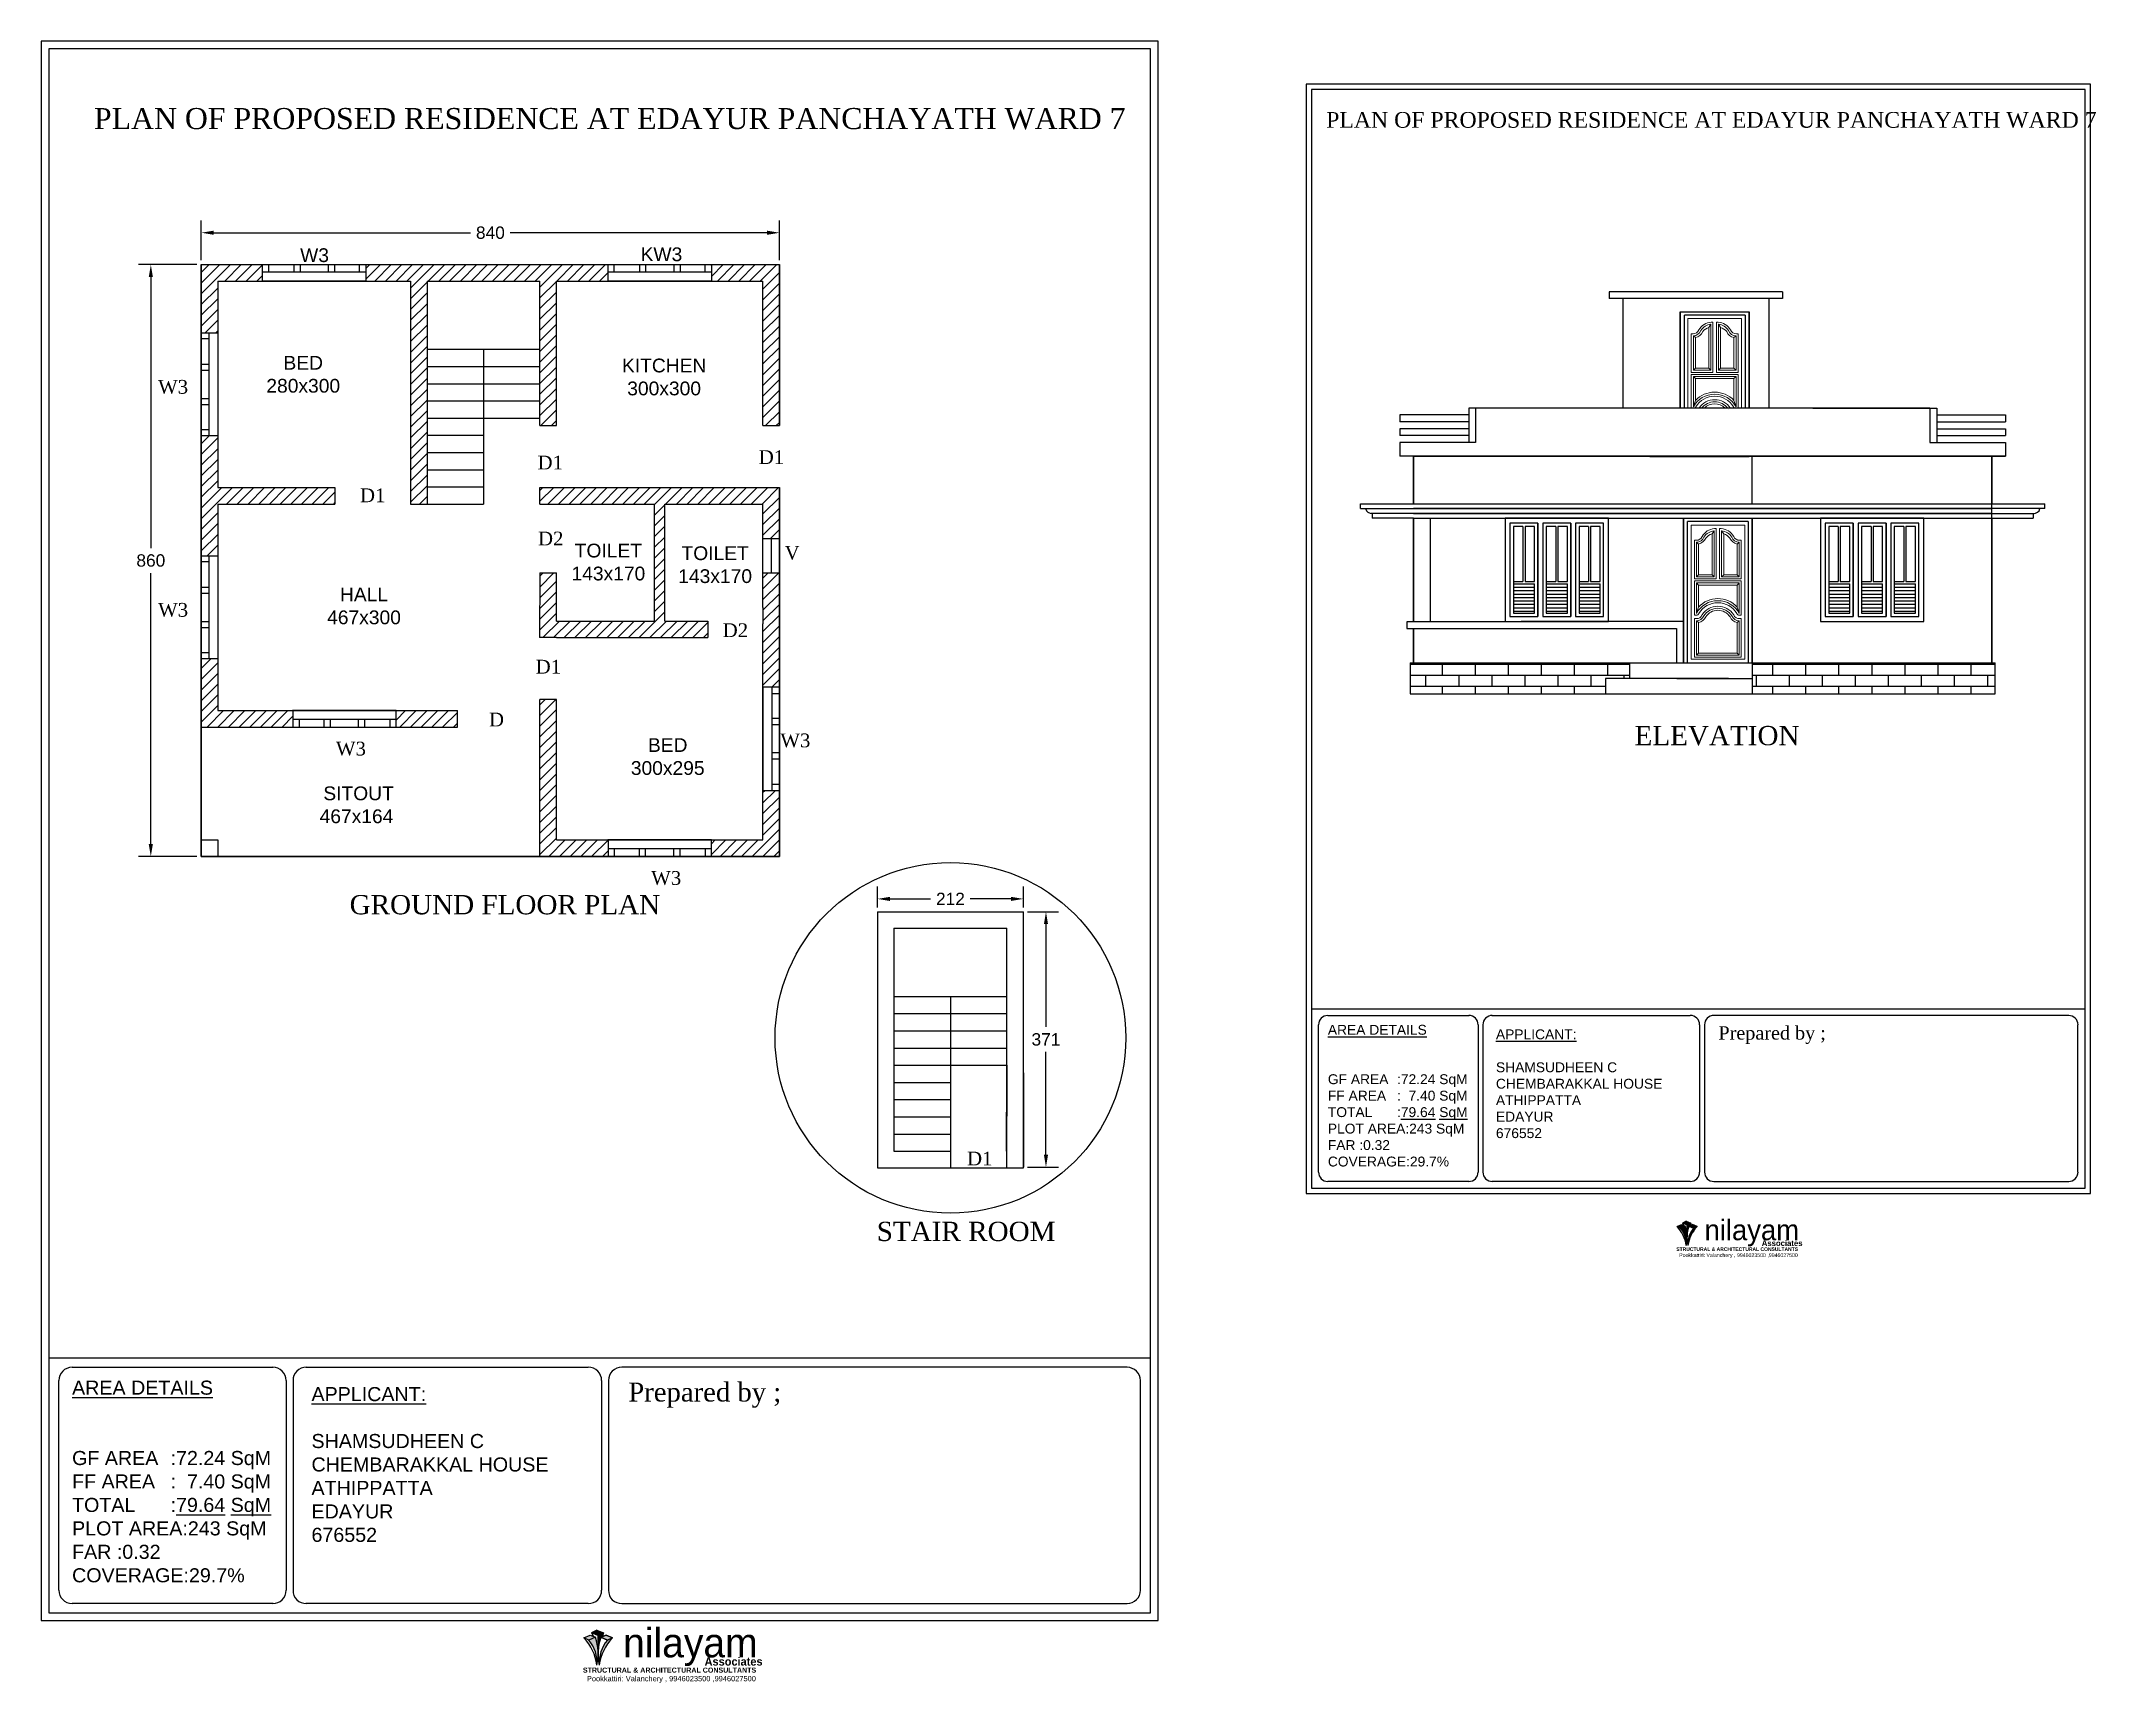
# Model space of a CAD drawing. Header units: inches. Extents: x -2903 to 3367, y -161 to 1064.
# Drawn here: x -748.65 to -718.8, y 742.46 to 766.31 of the extents above; entities that cross this region are included whole.
import ezdxf

# ---------------------------------------------------------------- set-up
doc = ezdxf.new("R2010")
doc.units = ezdxf.units.IN
doc.header["$MEASUREMENT"] = 0
doc.layers.add('--plan', color=7, linetype='Continuous')
doc.layers.add('PLAN', color=10, linetype='Continuous')
doc.layers.add('ELEVATION', color=7, linetype='Continuous', lineweight=25)
doc.styles.add('Notes', font='arial.ttf', dxfattribs={"height": 3})
doc.styles.add('SA', font='times.ttf')
doc.styles.get("Standard").update_dxf_attribs({"font": 'arial.ttf'})
doc.dimstyles.get("Standard").update_dxf_attribs({"dimtxt": 0.18, "dimasz": 0.18, "dimexe": 0.18, "dimexo": 0.0625, "dimgap": 0.09, "dimtad": 0, "dimtih": 1, "dimtoh": 1, "dimdec": 0, "dimlfac": 100, "dimzin": 0, "dimdsep": 46, "dimtxsty": 'Standard', "dimcen": 0.09, "dimadec": 0, "dimazin": 0, "dimtfac": 1, "dimtdec": 0, "dimtofl": 0, "dimtmove": 0, "dimatfit": 3, "dimfxl": 1, "dimtolj": 1, "dimtzin": 0, "dimarcsym": 0})

msp = doc.modelspace()

# ---------------------------------------------------------------- texts
at = {"layer": '--plan', "ltscale": 0.1, "style": 'SA'}
for s, insert, char_height, width, attachment_point in [(' PLAN OF PROPOSED RESIDENCE AT EDAYUR PANCHAYATH WARD 7', (-748, 765.341), 0.30582, 16.69491, 1), (' PLAN OF PROPOSED RESIDENCE AT EDAYUR PANCHAYATH WARD 7', (-730.069, 765.283), 0.22836, 12.46627, 1), ('{\\fTimes New Roman|b0|i0|c0|p18;W3}', (-746.952, 761.39), 0.2, 0.23555, 1), ('V', (-737.632, 758.979), 0.2, 0.23555, 3), ('{\\fTimes New Roman|b0|i0|c0|p18;W3}', (-746.952, 758.15), 0.2, 0.23555, 1), ('{\\fTimes New Roman|b0|i0|c0|p18;W3}', (-743.933, 756.134), 0.2, 0.23555, 3), ('{\\fTimes New Roman|b0|i0|c0|p18;W3}', (-737.477, 756.253), 0.2, 0.23555, 3), ('ELEVATION', (-725.503, 756.363), 0.28, 17.51749, 1), ('{\\fTimes New Roman|b0|i0|c0|p18;W3}', (-739.353, 754.254), 0.2, 0.23555, 3), ('GROUND FLOOR PLAN', (-744.17, 753.906), 0.28, 17.51749, 1), ('STAIR ROOM', (-736.512, 749.159), 0.28, 17.51749, 1)]:
    msp.add_mtext(s, dxfattribs=dict(at, insert=insert, char_height=char_height, width=width, attachment_point=attachment_point))
at = {"attachment_point": 1}
for s, insert, char_height, width in [('W3', (-744.889, 763.303), 0.2, 1.42076), ('KW3', (-739.943, 763.316), 0.2, 1.42076), ('{\\fTimes New Roman|b0|i0|c0|p18;Prepared by ;}', (-724.285, 752), 0.19377, 4.4981), ('{\\fTimes New Roman|b0|i0|c0|p18;Prepared by ;}', (-724.285, 752), 0.19377, 4.4981), ('{\\fTimes New Roman|b0|i0|c0|p18;Prepared by ;}', (-740.122, 746.823), 0.27596, 6.40599), ('{\\fTimes New Roman|b0|i0|c0|p18;Prepared by ;}', (-740.122, 746.823), 0.27596, 6.40599)]:
    msp.add_mtext(s, dxfattribs=dict(at, insert=insert, char_height=char_height, width=width))
at = {"char_height": 0.2, "attachment_point": 1}
for s, insert in [('\\pxqc;BED\\P280x300', (-745.643, 761.739)), ('\\pxqc;KITCHEN\\P300x300', (-740.4, 761.7)), ('\\pxqc;TOILET\\P143x170', (-741.21, 759.011)), ('\\pxqc;TOILET\\P143x170', (-739.659, 758.973)), ('\\pxqc;HALL\\P467x300', (-744.76, 758.374)), ('\\pxqc;BED\\P300x295', (-740.348, 756.185)), ('\\pxqc;SITOUT\\P\\pq*;   467x164', (-744.839, 755.484))]:
    msp.add_mtext_dynamic_manual_height_columns(s, width=1.59803, gutter_width=1, heights=[0], dxfattribs=dict(at, insert=insert))
at = {"char_height": 0.2, "width": 2.56504, "attachment_point": 1, "style": 'Notes'}
for s, insert in [('\\pxqc;{\\fTimes New Roman|b0|i0|c0|p18;D1}', (-739.324, 760.369)), ('\\pxqc;{\\fTimes New Roman|b0|i0|c0|p18;D1}', (-742.538, 760.29)), ('\\pxqc;{\\fTimes New Roman|b0|i0|c0|p18;D1}', (-745.117, 759.814)), ('\\pxqc;{\\fTimes New Roman|b0|i0|c0|p18;D2}', (-742.531, 759.186)), ('\\pxqc;{\\fTimes New Roman|b0|i0|c0|p18;D2}', (-739.848, 757.854)), ('\\pxqc;{\\fTimes New Roman|b0|i0|c0|p18;D1}', (-742.565, 757.324)), ('\\pxqc;{\\fTimes New Roman|b0|i0|c0|p18;D}', (-743.319, 756.556)), ('\\pxqc;{\\fTimes New Roman|b0|i0|c0|p18;D1}', (-736.298, 750.178))]:
    msp.add_mtext(s, dxfattribs=dict(at, insert=insert))
at = {"layer": 'PLAN', "color": 0, "attachment_point": 1}
for s, insert, char_height, width in [('\\pxt4.6154;{\\LAREA DETAILS}\\P\\pt4.6154,7;\\P\\P\\pt7;GF AREA ^I:72.24 SqM\\PFF AREA ^I:  7.40 SqM\\PTOTAL^I:{\\L79.64 SqM\\P\\ptz;}PLOT AREA:243 SqM^I\\P\\pt4.6154;FAR :0.32\\PCOVERAGE:29.7%', (-729.959, 752.02), 0.14354, 2.35116), ('\\pxt4.6154;{\\LAPPLICANT:}\\P\\PSHAMSUDHEEN C\\PCHEMBARAKKAL HOUSE\\PATHIPPATTA\\PEDAYUR \\P676552', (-727.517, 751.954), 0.14354, 2.88163), ('\\pxt4.6154;{\\LAREA DETAILS}\\P\\pt4.6154,7;\\P\\P\\pt7;GF AREA ^I:72.24 SqM\\PFF AREA ^I:  7.40 SqM\\PTOTAL^I:{\\L79.64 SqM\\P\\ptz;}PLOT AREA:243 SqM^I\\P\\pt4.6154;FAR :0.32\\PCOVERAGE:29.7%', (-748.202, 746.851), 0.20442, 3.34842), ('\\pxt4.6154;{\\LAPPLICANT:}\\P\\PSHAMSUDHEEN C\\PCHEMBARAKKAL HOUSE\\PATHIPPATTA\\PEDAYUR \\P676552', (-744.724, 746.757), 0.20442, 4.1039)]:
    msp.add_mtext(s, dxfattribs=dict(at, insert=insert, char_height=char_height, width=width))

# ---------------------------------------------------------------- blocks, each defined once
blk = doc.blocks.new('nilayan new')
h = blk.add_hatch(color=256)
h.set_gradient(color1=(171, 171, 160), color2=(233, 233, 231), one_color=1, tint=0.91)
h.paths.add_polyline_path([(-543.265, 296.076), (-543.464, 295.991), (-543.303, 295.916), (-543.099, 296.007)])
h.paths.add_polyline_path([(-543.099, 296.007), (-543.303, 295.916, -0.197043), (-543.05, 295.133, 0.041266), (-543.013, 295.39, -0.030102), (-543.013, 295.58, 0.069334)])
h.paths.add_polyline_path([(-542.927, 296.007), (-542.722, 295.916), (-542.561, 295.991), (-542.76, 296.076)])
h.paths.add_polyline_path([(-542.561, 295.991), (-542.722, 295.916, 0.197043), (-542.976, 295.133, -0.158169)])
h = blk.add_hatch(color=256)
h.set_gradient(color1=(13, 97, 231), color2=(163, 196, 250), one_color=1, tint=0.81, name='HEMISPHERICAL')
h.paths.add_polyline_path([(-542.848, 296.148), (-543.052, 296.23), (-543.218, 296.149), (-543.018, 296.064)])
h.paths.add_polyline_path([(-543.016, 295.622, -0.006631), (-543.013, 295.58, -0.069334), (-542.927, 296.007), (-542.882, 296.026), (-542.848, 296.148), (-543.018, 296.064)])
for p, q in [((-543.464, 295.991), (-543.265, 296.076)), ((-543.303, 295.916), (-543.464, 295.991)), ((-543.099, 296.007), (-543.303, 295.916)), ((-543.265, 296.076), (-543.099, 296.007)), ((-543.052, 296.23), (-543.218, 296.149)), ((-543.018, 296.064), (-543.218, 296.149)), ((-543.218, 296.149), (-543.163, 296.034)), ((-543.052, 296.23), (-542.848, 296.148)), ((-542.848, 296.148), (-543.018, 296.064)), ((-543.018, 296.064), (-543.016, 295.622)), ((-542.76, 296.076), (-542.927, 296.007)), ((-542.927, 296.007), (-542.722, 295.916)), ((-542.848, 296.148), (-542.882, 296.026)), ((-542.561, 295.991), (-542.76, 296.076)), ((-542.722, 295.916), (-542.561, 295.991))]:
    blk.add_line(p, q)
for points in [[(-543.265, 296.076), (-543.099, 296.007), (-543.303, 295.916), (-543.464, 295.991), (-543.265, 296.076)], [(-542.76, 296.076), (-542.561, 295.991), (-542.722, 295.916), (-542.927, 296.007), (-542.76, 296.076)]]:
    blk.add_lwpolyline(points)
for centre, radius, start, end in [((-544.579, 294.922), 1.544, 7.82588, 43.77778), ((-544.588, 295.485), 1.579, 347.09944, 19.3132), ((-541.437, 295.485), 1.579, 160.6868, 192.90056), ((-541.446, 294.922), 1.544, 136.22222, 172.17412), ((-544.132, 295.215), 1.085, 355.64458, 40.23232), ((-541.893, 295.215), 1.085, 139.76768, 184.35542)]:
    blk.add_arc(centre, radius, start, end)
at = {"attachment_point": 1}
for s, width, insert, char_height in [('{\\fBauhaus|b0|i0|c0|p2;\\C5;nilayam}', 18.84828, (-542.225, 296.297), 0.92248), ('Pookkattiri: Valanchery , 9946023500 ,9946027500', 13.33237, (-543.366, 294.786), 0.168)]:
    blk.add_mtext_dynamic_manual_height_columns(s, width=width, gutter_width=1, heights=[0], dxfattribs=dict(at, insert=insert, char_height=char_height))
for s, insert, char_height, width in [('{\\fBauhaus|b1|i0|c0|p2;Associates}', (-539.651, 295.373), 0.25945, 11.05359), ('{\\fArial Greek|b1|i0|c0|p34;STRUCTURAL & ARCHITECTURAL CONSULTANTS}', (-543.495, 295.051), 0.16, 15.33754)]:
    blk.add_mtext(s, dxfattribs=dict(at, insert=insert, char_height=char_height, width=width))
blk = doc.blocks.new('*D272')
at = {"color": 0, "lineweight": -2, "transparency": 16777216}
for p, q in [((-736.502, 753.726), (-736.502, 754.03)), ((-734.382, 753.726), (-734.382, 754.03)), ((-736.322, 753.85), (-735.732, 753.85)), ((-734.562, 753.85), (-735.153, 753.85))]:
    blk.add_line(p, q, dxfattribs=at)
at = {"color": 0, "transparency": 16777216}
for points in [[(-736.322, 753.88), (-736.322, 753.82), (-736.502, 753.85)], [(-734.562, 753.88), (-734.562, 753.82), (-734.382, 753.85)]]:
    blk.add_solid(points, dxfattribs=at)
at = {"layer": 'Defpoints', "color": 0, "transparency": 16777216}
for p in [(-736.502, 753.85), (-736.502, 753.663), (-734.382, 753.663)]:
    blk.add_point(p, dxfattribs=at)
at = {"color": 0, "transparency": 16777216, "insert": (-735.442, 753.85), "char_height": 0.18, "attachment_point": 5}
blk.add_mtext('\\A1;212', dxfattribs=at)
blk = doc.blocks.new('*D273')
at = {"color": 0, "lineweight": -2, "transparency": 16777216}
for p, q in [((-734.32, 753.663), (-733.874, 753.663)), ((-734.054, 753.483), (-734.054, 751.99)), ((-734.054, 750.134), (-734.054, 751.626)), ((-734.32, 749.954), (-733.874, 749.954))]:
    blk.add_line(p, q, dxfattribs=at)
at = {"color": 0, "transparency": 16777216}
for points in [[(-734.084, 753.483), (-734.024, 753.483), (-734.054, 753.663)], [(-734.084, 750.134), (-734.024, 750.134), (-734.054, 749.954)]]:
    blk.add_solid(points, dxfattribs=at)
at = {"layer": 'Defpoints', "color": 0, "transparency": 16777216}
for p in [(-734.382, 753.663), (-734.382, 749.954), (-734.054, 749.954)]:
    blk.add_point(p, dxfattribs=at)
at = {"color": 0, "transparency": 16777216, "insert": (-734.054, 751.808), "char_height": 0.18, "attachment_point": 5}
blk.add_mtext('\\A1;371', dxfattribs=at)
blk = doc.blocks.new('*D302')
at = {"color": 0, "lineweight": -2, "transparency": 16777216}
for p, q in [((-746.325, 763.129), (-746.325, 763.709)), ((-737.925, 763.129), (-737.925, 763.709)), ((-746.145, 763.529), (-742.414, 763.529)), ((-738.105, 763.529), (-741.836, 763.529))]:
    blk.add_line(p, q, dxfattribs=at)
at = {"color": 0, "transparency": 16777216}
for points in [[(-746.145, 763.559), (-746.145, 763.499), (-746.325, 763.529)], [(-738.105, 763.559), (-738.105, 763.499), (-737.925, 763.529)]]:
    blk.add_solid(points, dxfattribs=at)
at = {"layer": 'Defpoints', "color": 0, "transparency": 16777216}
for p in [(-737.925, 763.529), (-746.325, 763.066), (-737.925, 763.066)]:
    blk.add_point(p, dxfattribs=at)
at = {"color": 0, "transparency": 16777216, "insert": (-742.125, 763.529), "char_height": 0.18, "attachment_point": 5}
blk.add_mtext('\\A1;840', dxfattribs=at)
blk = doc.blocks.new('*D325')
at = {"color": 0, "lineweight": -2, "transparency": 16777216}
for p, q in [((-746.388, 763.066), (-747.238, 763.066)), ((-747.058, 762.886), (-747.058, 758.948)), ((-747.058, 754.646), (-747.058, 758.584)), ((-746.388, 754.466), (-747.238, 754.466))]:
    blk.add_line(p, q, dxfattribs=at)
at = {"color": 0, "transparency": 16777216}
for points in [[(-747.088, 762.886), (-747.028, 762.886), (-747.058, 763.066)], [(-747.088, 754.646), (-747.028, 754.646), (-747.058, 754.466)]]:
    blk.add_solid(points, dxfattribs=at)
at = {"layer": 'Defpoints', "color": 0, "transparency": 16777216}
for p in [(-746.325, 763.066), (-747.058, 754.466), (-746.325, 754.466)]:
    blk.add_point(p, dxfattribs=at)
at = {"color": 0, "transparency": 16777216, "insert": (-747.058, 758.766), "char_height": 0.18, "attachment_point": 5}
blk.add_mtext('\\A1;860', dxfattribs=at)

# ---------------------------------------------------------------- dimensions: what is measured, and where the dimension line sits
for base, p1, p2, picture, middle in [((-737.925, 763.529), (-746.325, 763.066), (-737.925, 763.066), '*D302', (-742.125, 763.529)), ((-736.502, 753.85), (-734.382, 753.663), (-736.502, 753.663), '*D272', (-735.442, 753.85))]:
    dim = msp.add_linear_dim(base=base, p1=p1, p2=p2, dimstyle='Standard')
    dim.commit()
    dim.dimension.update_dxf_attribs({"geometry": picture, "text_midpoint": middle})
for base, p1, p2, picture, middle in [((-747.058, 754.466), (-746.325, 763.066), (-746.325, 754.466), '*D325', (-747.058, 758.766)), ((-734.054, 749.954), (-734.382, 753.663), (-734.382, 749.954), '*D273', (-734.054, 751.808))]:
    dim = msp.add_linear_dim(base=base, p1=p1, p2=p2, angle=90, dimstyle='Standard')
    dim.commit()
    dim.dimension.update_dxf_attribs({"geometry": picture, "text_midpoint": middle})

# ---------------------------------------------------------------- hatches: boundary and pattern name
at = {"true_color": 0xf26722}
h = msp.add_hatch(dxfattribs=at)
h.set_pattern_fill('ANSI31', color=30, scale=0.88)
h.set_pattern_definition([(45, (-794.32378, 769.24432), (-0.07778175, 0.07778175), [])])
h.paths.add_polyline_path([(-746.325, 762.076), (-746.085, 762.076), (-746.085, 762.826), (-745.435, 762.826), (-745.435, 763.066), (-746.325, 763.066)])
h.paths.add_polyline_path([(-743.045, 762.826), (-741.405, 762.826), (-741.405, 760.726), (-741.165, 760.726), (-741.165, 762.826), (-740.415, 762.826), (-740.415, 763.066), (-743.935, 763.066), (-743.935, 762.826), (-743.285, 762.826), (-743.285, 759.586), (-743.245, 759.586), (-743.045, 759.586)])
h.paths.add_polyline_path([(-737.925, 763.066), (-738.915, 763.066), (-738.915, 762.826), (-738.165, 762.826), (-738.165, 760.726), (-737.925, 760.726)])
h.paths.add_polyline_path([(-737.925, 759.086), (-737.925, 759.826), (-738.165, 759.826), (-741.405, 759.826), (-741.405, 759.586), (-739.74, 759.586), (-739.74, 757.886), (-741.165, 757.886), (-741.165, 758.586), (-741.405, 758.586), (-741.411, 757.646), (-741.165, 757.646), (-738.965, 757.646), (-738.965, 757.886), (-739.59, 757.886), (-739.59, 759.586), (-738.165, 759.586), (-738.165, 759.086)])
h.paths.add_polyline_path([(-737.925, 756.926), (-737.925, 758.586), (-738.165, 758.586), (-738.165, 758.086), (-738.165, 757.846), (-738.165, 756.926)])
h.paths.add_polyline_path([(-738.915, 754.466), (-737.925, 754.466), (-737.925, 755.426), (-738.165, 755.426), (-738.165, 754.706), (-738.915, 754.706)])
h.paths.add_polyline_path([(-741.405, 754.466), (-740.415, 754.466), (-740.415, 754.706), (-741.165, 754.706), (-741.165, 756.746), (-741.405, 756.746)])
h.paths.add_polyline_path([(-742.605, 756.586), (-743.495, 756.586), (-743.495, 756.346), (-742.605, 756.346)])
h.paths.add_polyline_path([(-746.325, 757.336), (-746.325, 756.346), (-744.995, 756.346), (-744.995, 756.586), (-746.085, 756.586), (-746.085, 757.336)])
h.paths.add_polyline_path([(-746.325, 760.576), (-746.325, 758.836), (-746.085, 758.836), (-746.085, 759.586), (-744.385, 759.586), (-744.385, 759.826), (-746.085, 759.826), (-746.085, 760.576)])
at = {"transparency": 33554687}
h = msp.add_hatch(dxfattribs=at)
h.set_pattern_fill('AR-BRSTD', color=256, scale=0.06)
h.set_pattern_definition([(0, (-819.4937, 786.54378), (0, 0.16002), []), (90, (-819.4937, 786.54378), (-0.24, 0.16002), [0.16002, -0.16002])])
h.paths.add_polyline_path([(-720.263, 757.278), (-723.793, 757.278), (-723.795, 756.988), (-723.795, 757.011), (-723.796, 756.828), (-720.263, 756.828)])
h.paths.add_polyline_path([(-725.579, 757.278), (-728.763, 757.278), (-728.763, 756.828), (-725.924, 756.828), (-725.924, 757.053), (-725.579, 757.053)])

# ---------------------------------------------------------------- linework, layer by layer
at = {"layer": '--plan', "ltscale": 0.1}
for p, q in [((-745.435, 762.826), (-745.435, 763.066)), ((-745.435, 762.826), (-745.435, 763.046)), ((-745.345, 762.956), (-745.345, 763.066)), ((-745.345, 762.956), (-745.345, 763.046)), ((-744.98, 763.066), (-744.98, 762.956)), ((-744.98, 763.046), (-744.98, 762.956)), ((-744.89, 763.066), (-744.89, 762.956)), ((-744.89, 763.046), (-744.89, 762.956)), ((-744.48, 763.066), (-744.48, 762.956)), ((-744.48, 763.046), (-744.48, 762.956)), ((-744.39, 763.066), (-744.39, 762.956)), ((-744.39, 763.046), (-744.39, 762.956)), ((-744.025, 762.956), (-744.025, 763.066)), ((-743.935, 763.066), (-743.935, 762.826)), ((-740.415, 762.826), (-740.415, 763.066)), ((-740.415, 762.826), (-740.415, 763.046)), ((-740.325, 762.956), (-740.325, 763.066)), ((-740.325, 762.956), (-740.325, 763.046)), ((-739.96, 763.066), (-739.96, 762.956)), ((-739.96, 763.046), (-739.96, 762.956)), ((-739.87, 763.066), (-739.87, 762.956)), ((-739.87, 763.046), (-739.87, 762.956)), ((-739.46, 763.066), (-739.46, 762.956)), ((-739.46, 763.046), (-739.46, 762.956)), ((-739.37, 763.066), (-739.37, 762.956)), ((-739.37, 763.046), (-739.37, 762.956)), ((-739.005, 762.956), (-739.005, 763.066)), ((-738.915, 763.066), (-738.915, 762.826)), ((-743.935, 762.956), (-745.435, 762.956)), ((-743.935, 762.826), (-745.435, 762.826)), ((-738.915, 762.956), (-740.415, 762.956)), ((-738.915, 762.826), (-740.415, 762.826)), ((-746.325, 762.076), (-746.085, 762.076)), ((-746.215, 761.986), (-746.325, 761.986)), ((-746.215, 762.076), (-746.215, 760.576)), ((-746.085, 762.076), (-746.085, 760.576)), ((-746.325, 761.621), (-746.215, 761.621)), ((-746.325, 761.621), (-746.215, 761.621)), ((-746.325, 761.531), (-746.215, 761.531)), ((-746.305, 761.531), (-746.215, 761.531)), ((-746.325, 761.121), (-746.215, 761.121)), ((-746.325, 761.031), (-746.215, 761.031)), ((-746.305, 761.121), (-746.215, 761.121)), ((-746.305, 761.031), (-746.215, 761.031)), ((-746.215, 760.666), (-746.325, 760.666)), ((-746.215, 760.666), (-746.305, 760.666)), ((-746.085, 760.576), (-746.325, 760.576)), ((-746.075, 760.576), (-746.305, 760.576)), ((-746.325, 758.836), (-746.085, 758.836)), ((-746.215, 758.836), (-746.215, 757.336)), ((-746.085, 758.836), (-746.085, 757.336)), ((-746.215, 758.746), (-746.325, 758.746)), ((-746.325, 758.381), (-746.215, 758.381)), ((-746.325, 758.381), (-746.215, 758.381)), ((-746.325, 758.291), (-746.215, 758.291)), ((-746.305, 758.291), (-746.215, 758.291)), ((-746.325, 757.881), (-746.215, 757.881)), ((-746.325, 757.791), (-746.215, 757.791)), ((-746.305, 757.881), (-746.215, 757.881)), ((-746.305, 757.791), (-746.215, 757.791)), ((-746.215, 757.426), (-746.325, 757.426)), ((-746.085, 757.336), (-746.325, 757.336)), ((-746.215, 757.426), (-746.305, 757.426)), ((-746.075, 757.336), (-746.305, 757.336)), ((-738.165, 756.926), (-738.165, 755.426)), ((-737.925, 756.926), (-738.165, 756.926)), ((-738.035, 756.926), (-738.035, 755.426)), ((-738.035, 756.836), (-737.925, 756.836)), ((-744.995, 756.596), (-744.995, 756.366)), ((-743.495, 756.586), (-744.995, 756.586)), ((-744.995, 756.586), (-744.995, 756.346)), ((-743.495, 756.456), (-744.995, 756.456)), ((-744.905, 756.456), (-744.905, 756.366)), ((-744.905, 756.456), (-744.905, 756.346)), ((-744.54, 756.366), (-744.54, 756.456)), ((-744.54, 756.346), (-744.54, 756.456)), ((-744.45, 756.366), (-744.45, 756.456)), ((-744.45, 756.346), (-744.45, 756.456)), ((-744.04, 756.366), (-744.04, 756.456)), ((-744.04, 756.346), (-744.04, 756.456)), ((-743.95, 756.366), (-743.95, 756.456)), ((-743.95, 756.346), (-743.95, 756.456)), ((-743.585, 756.456), (-743.585, 756.346)), ((-743.495, 756.346), (-743.495, 756.586)), ((-737.945, 756.471), (-738.035, 756.471)), ((-737.925, 756.471), (-738.035, 756.471)), ((-737.945, 756.381), (-738.035, 756.381)), ((-737.925, 756.381), (-738.035, 756.381)), ((-737.945, 755.971), (-738.035, 755.971)), ((-737.925, 755.971), (-738.035, 755.971)), ((-737.945, 755.881), (-738.035, 755.881)), ((-737.925, 755.881), (-738.035, 755.881)), ((-738.175, 755.426), (-737.945, 755.426)), ((-738.165, 755.426), (-737.925, 755.426)), ((-738.035, 755.516), (-737.945, 755.516)), ((-738.035, 755.516), (-737.925, 755.516)), ((-740.415, 754.716), (-740.415, 754.486)), ((-738.915, 754.706), (-740.415, 754.706)), ((-740.415, 754.706), (-740.415, 754.466)), ((-738.915, 754.466), (-738.915, 754.706)), ((-738.915, 754.576), (-740.415, 754.576)), ((-740.325, 754.576), (-740.325, 754.486)), ((-740.325, 754.576), (-740.325, 754.466)), ((-739.96, 754.486), (-739.96, 754.576)), ((-739.96, 754.466), (-739.96, 754.576)), ((-739.87, 754.486), (-739.87, 754.576)), ((-739.87, 754.466), (-739.87, 754.576)), ((-739.46, 754.486), (-739.46, 754.576)), ((-739.46, 754.466), (-739.46, 754.576)), ((-739.37, 754.486), (-739.37, 754.576)), ((-739.37, 754.466), (-739.37, 754.576)), ((-739.005, 754.576), (-739.005, 754.466))]:
    msp.add_line(p, q, dxfattribs=at)
for p, q in [((-746.325, 763.066), (-746.325, 754.466)), ((-746.085, 763.066), (-737.925, 763.066)), ((-737.925, 760.726), (-737.925, 763.066)), ((-746.085, 762.826), (-743.285, 762.826)), ((-746.085, 762.826), (-746.085, 759.826)), ((-743.285, 762.826), (-743.285, 759.586)), ((-743.045, 762.826), (-741.405, 762.826)), ((-743.045, 762.826), (-743.045, 759.586)), ((-741.405, 760.726), (-741.405, 762.826)), ((-741.165, 762.826), (-738.165, 762.826)), ((-741.165, 760.726), (-741.165, 762.826)), ((-738.165, 760.726), (-738.165, 762.826)), ((-723.353, 762.672), (-725.873, 762.672)), ((-725.873, 762.672), (-725.873, 762.572)), ((-723.353, 762.572), (-725.873, 762.572)), ((-725.673, 762.572), (-725.673, 760.981)), ((-723.553, 762.572), (-723.553, 760.981)), ((-723.353, 762.672), (-723.353, 762.572)), ((-724.839, 762.381), (-724.839, 760.981)), ((-724.839, 762.381), (-723.839, 762.381)), ((-723.839, 760.981), (-723.839, 762.381)), ((-723.839, 762.381), (-723.839, 760.981)), ((-743.045, 761.836), (-741.405, 761.836)), ((-742.225, 761.836), (-742.225, 759.586)), ((-743.045, 761.586), (-741.405, 761.586)), ((-743.045, 761.336), (-741.405, 761.336)), ((-743.045, 761.086), (-741.405, 761.086)), ((-727.913, 760.981), (-727.913, 760.481)), ((-721.213, 760.981), (-727.913, 760.981)), ((-727.813, 760.981), (-727.813, 760.481)), ((-722.913, 760.981), (-721.113, 760.981)), ((-721.213, 760.981), (-721.213, 760.481)), ((-721.113, 760.981), (-721.113, 760.481)), ((-743.045, 760.836), (-741.405, 760.836)), ((-741.405, 760.726), (-741.165, 760.726)), ((-738.165, 760.726), (-737.925, 760.726)), ((-728.913, 760.881), (-728.913, 760.781)), ((-727.913, 760.881), (-728.913, 760.881)), ((-727.913, 760.881), (-728.913, 760.881)), ((-727.913, 760.781), (-728.913, 760.781)), ((-727.913, 760.681), (-728.913, 760.681)), ((-728.913, 760.681), (-728.913, 760.581)), ((-721.113, 760.881), (-720.113, 760.881)), ((-721.113, 760.881), (-720.113, 760.881)), ((-721.113, 760.781), (-720.113, 760.781)), ((-721.113, 760.681), (-720.113, 760.681)), ((-720.113, 760.881), (-720.113, 760.781)), ((-720.113, 760.681), (-720.113, 760.581)), ((-743.045, 760.586), (-742.225, 760.586)), ((-743.045, 760.336), (-742.225, 760.336)), ((-727.913, 760.581), (-728.913, 760.581)), ((-728.913, 760.481), (-728.913, 760.281)), ((-728.913, 760.481), (-728.913, 760.281)), ((-727.813, 760.481), (-728.913, 760.481)), ((-721.213, 760.481), (-720.113, 760.481)), ((-721.113, 760.581), (-720.113, 760.581)), ((-720.113, 760.481), (-720.113, 760.281)), ((-743.045, 760.086), (-742.225, 760.086)), ((-720.113, 760.281), (-728.913, 760.281)), ((-728.713, 759.591), (-728.713, 760.281)), ((-728.713, 760.281), (-720.113, 760.281)), ((-728.713, 760.278), (-728.713, 759.591)), ((-725.281, 760.278), (-723.839, 760.278)), ((-723.839, 760.278), (-723.839, 760.281)), ((-723.839, 760.281), (-723.839, 760.278)), ((-723.793, 759.591), (-723.793, 760.281)), ((-720.313, 757.278), (-720.313, 760.281)), ((-720.313, 760.281), (-720.313, 759.591)), ((-746.085, 759.826), (-744.385, 759.826)), ((-744.385, 759.826), (-744.385, 759.586)), ((-743.045, 759.836), (-742.225, 759.836)), ((-741.405, 759.826), (-738.165, 759.826)), ((-741.405, 759.586), (-741.405, 759.826)), ((-738.165, 759.826), (-737.925, 759.826)), ((-737.925, 754.466), (-737.925, 759.826)), ((-746.085, 759.586), (-744.385, 759.586)), ((-746.085, 759.586), (-746.085, 756.586)), ((-743.285, 759.586), (-743.245, 759.586)), ((-743.245, 759.586), (-742.225, 759.586)), ((-741.405, 759.586), (-739.74, 759.586)), ((-739.74, 757.886), (-739.74, 759.586)), ((-739.59, 759.586), (-738.165, 759.586)), ((-739.59, 757.886), (-739.59, 759.586)), ((-738.165, 758.086), (-738.165, 759.586)), ((-729.483, 759.521), (-729.483, 759.591)), ((-729.483, 759.591), (-719.543, 759.591)), ((-729.483, 759.521), (-720.313, 759.521)), ((-720.313, 759.451), (-729.329, 759.451)), ((-729.313, 759.451), (-729.313, 759.381)), ((-729.313, 759.451), (-729.313, 759.381)), ((-719.543, 759.521), (-728.713, 759.521)), ((-728.713, 759.451), (-719.698, 759.451)), ((-719.713, 759.451), (-719.713, 759.381)), ((-719.713, 759.451), (-719.713, 759.381)), ((-719.543, 759.521), (-719.543, 759.591)), ((-728.713, 759.381), (-729.313, 759.381)), ((-728.713, 757.878), (-728.713, 759.381)), ((-728.713, 759.381), (-720.313, 759.381)), ((-728.713, 759.378), (-728.713, 757.878)), ((-728.473, 759.378), (-728.473, 757.878)), ((-727.313, 759.311), (-727.313, 757.951)), ((-727.313, 759.311), (-727.313, 757.951)), ((-727.125, 759.261), (-727.125, 758.46)), ((-727.095, 759.261), (-727.095, 758.46)), ((-726.907, 759.311), (-726.907, 757.951)), ((-726.907, 759.311), (-726.907, 757.951)), ((-726.907, 759.311), (-726.907, 757.951)), ((-726.837, 759.311), (-726.837, 757.951)), ((-726.837, 759.311), (-726.837, 757.951)), ((-726.648, 759.261), (-726.648, 758.46)), ((-726.618, 759.261), (-726.618, 758.46)), ((-726.43, 759.311), (-726.43, 757.951)), ((-726.43, 759.311), (-726.43, 757.951)), ((-726.36, 759.311), (-726.36, 757.951)), ((-726.36, 759.311), (-726.36, 757.951)), ((-726.172, 759.261), (-726.172, 758.46)), ((-726.142, 759.261), (-726.142, 758.46)), ((-724.793, 759.381), (-724.793, 757.881)), ((-724.793, 759.381), (-723.793, 759.381)), ((-723.793, 757.278), (-723.793, 759.381)), ((-723.793, 759.381), (-723.793, 757.281)), ((-722.733, 759.311), (-722.733, 757.951)), ((-722.733, 759.311), (-722.733, 757.951)), ((-722.545, 759.261), (-722.545, 758.46)), ((-722.515, 759.261), (-722.515, 758.46)), ((-722.327, 759.311), (-722.327, 757.951)), ((-722.327, 759.311), (-722.327, 757.951)), ((-722.327, 759.311), (-722.327, 757.951)), ((-722.257, 759.311), (-722.257, 757.951)), ((-722.257, 759.311), (-722.257, 757.951)), ((-722.068, 759.261), (-722.068, 758.46)), ((-722.038, 759.261), (-722.038, 758.46)), ((-721.85, 759.311), (-721.85, 757.951)), ((-721.85, 759.311), (-721.85, 757.951)), ((-721.78, 759.311), (-721.78, 757.951)), ((-721.78, 759.311), (-721.78, 757.951)), ((-721.592, 759.261), (-721.592, 758.46)), ((-721.562, 759.261), (-721.562, 758.46)), ((-720.313, 759.381), (-720.313, 757.278)), ((-720.313, 759.381), (-719.713, 759.381)), ((-738.165, 759.086), (-737.925, 759.086)), ((-738.045, 759.086), (-738.045, 758.586)), ((-741.405, 758.586), (-741.411, 757.646)), ((-741.405, 758.586), (-741.165, 758.586)), ((-741.165, 757.886), (-741.165, 758.586)), ((-738.165, 758.586), (-737.925, 758.586)), ((-727.263, 758.46), (-727.125, 758.46)), ((-727.263, 758.43), (-726.957, 758.43)), ((-727.263, 758.38), (-726.957, 758.38)), ((-727.263, 758.33), (-726.957, 758.33)), ((-727.263, 758.28), (-726.957, 758.28)), ((-727.263, 758.23), (-726.957, 758.23)), ((-727.095, 758.46), (-726.957, 758.46)), ((-726.787, 758.46), (-726.648, 758.46)), ((-726.787, 758.43), (-726.48, 758.43)), ((-726.787, 758.38), (-726.48, 758.38)), ((-726.787, 758.33), (-726.48, 758.33)), ((-726.787, 758.28), (-726.48, 758.28)), ((-726.787, 758.23), (-726.48, 758.23)), ((-726.618, 758.46), (-726.48, 758.46)), ((-726.31, 758.46), (-726.172, 758.46)), ((-726.31, 758.43), (-726.003, 758.43)), ((-726.31, 758.38), (-726.003, 758.38)), ((-726.31, 758.33), (-726.003, 758.33)), ((-726.31, 758.28), (-726.003, 758.28)), ((-726.31, 758.23), (-726.003, 758.23)), ((-726.142, 758.46), (-726.003, 758.46)), ((-722.683, 758.46), (-722.545, 758.46)), ((-722.683, 758.43), (-722.377, 758.43)), ((-722.683, 758.38), (-722.377, 758.38)), ((-722.683, 758.33), (-722.377, 758.33)), ((-722.683, 758.28), (-722.377, 758.28)), ((-722.683, 758.23), (-722.377, 758.23)), ((-722.515, 758.46), (-722.377, 758.46)), ((-722.207, 758.46), (-722.068, 758.46)), ((-722.207, 758.43), (-721.9, 758.43)), ((-722.207, 758.38), (-721.9, 758.38)), ((-722.207, 758.33), (-721.9, 758.33)), ((-722.207, 758.28), (-721.9, 758.28)), ((-722.207, 758.23), (-721.9, 758.23)), ((-722.038, 758.46), (-721.9, 758.46)), ((-721.73, 758.46), (-721.592, 758.46)), ((-721.73, 758.43), (-721.423, 758.43)), ((-721.73, 758.38), (-721.423, 758.38)), ((-721.73, 758.33), (-721.423, 758.33)), ((-721.73, 758.28), (-721.423, 758.28)), ((-721.73, 758.23), (-721.423, 758.23)), ((-721.562, 758.46), (-721.423, 758.46)), ((-738.165, 758.086), (-738.165, 757.846)), ((-727.313, 757.951), (-726.907, 757.951)), ((-727.313, 757.951), (-726.907, 757.951)), ((-727.263, 758.18), (-726.957, 758.18)), ((-727.263, 758.13), (-726.957, 758.13)), ((-727.263, 758.08), (-726.957, 758.08)), ((-727.263, 758.03), (-726.957, 758.03)), ((-726.837, 757.951), (-726.43, 757.951)), ((-726.837, 757.951), (-726.43, 757.951)), ((-726.787, 758.18), (-726.48, 758.18)), ((-726.787, 758.13), (-726.48, 758.13)), ((-726.787, 758.08), (-726.48, 758.08)), ((-726.787, 758.03), (-726.48, 758.03)), ((-726.36, 757.951), (-725.953, 757.951)), ((-726.36, 757.951), (-725.953, 757.951)), ((-726.31, 758.18), (-726.003, 758.18)), ((-726.31, 758.13), (-726.003, 758.13)), ((-726.31, 758.08), (-726.003, 758.08)), ((-726.31, 758.03), (-726.003, 758.03)), ((-722.733, 757.951), (-722.327, 757.951)), ((-722.733, 757.951), (-722.327, 757.951)), ((-722.683, 758.18), (-722.377, 758.18)), ((-722.683, 758.13), (-722.377, 758.13)), ((-722.683, 758.08), (-722.377, 758.08)), ((-722.683, 758.03), (-722.377, 758.03)), ((-722.257, 757.951), (-721.85, 757.951)), ((-722.257, 757.951), (-721.85, 757.951)), ((-722.207, 758.18), (-721.9, 758.18)), ((-722.207, 758.13), (-721.9, 758.13)), ((-722.207, 758.08), (-721.9, 758.08)), ((-722.207, 758.03), (-721.9, 758.03)), ((-721.78, 757.951), (-721.373, 757.951)), ((-721.78, 757.951), (-721.373, 757.951)), ((-721.73, 758.18), (-721.423, 758.18)), ((-721.73, 758.13), (-721.423, 758.13)), ((-721.73, 758.08), (-721.423, 758.08)), ((-721.73, 758.03), (-721.423, 758.03)), ((-741.165, 757.646), (-741.411, 757.646)), ((-741.165, 757.886), (-739.74, 757.886)), ((-741.165, 757.646), (-738.965, 757.646)), ((-739.59, 757.886), (-738.965, 757.886)), ((-738.965, 757.886), (-738.965, 757.646)), ((-738.165, 754.706), (-738.165, 757.846)), ((-726.453, 757.878), (-728.813, 757.878)), ((-728.813, 757.878), (-728.813, 757.778)), ((-728.813, 757.778), (-726.553, 757.778)), ((-728.713, 757.278), (-728.713, 757.778)), ((-728.713, 757.778), (-728.713, 757.278)), ((-724.793, 757.881), (-727.153, 757.881)), ((-727.153, 757.781), (-724.893, 757.781)), ((-724.893, 757.781), (-724.893, 757.281)), ((-724.793, 757.881), (-724.793, 757.281)), ((-724.793, 757.281), (-724.793, 757.881)), ((-723.793, 757.881), (-723.793, 757.281)), ((-723.793, 757.781), (-723.793, 757.281)), ((-723.793, 757.503), (-723.793, 757.278)), ((-728.763, 757.278), (-720.263, 757.278)), ((-728.763, 757.278), (-728.763, 756.828)), ((-725.579, 757.053), (-725.924, 757.053)), ((-725.924, 757.053), (-725.924, 756.828)), ((-725.579, 757.278), (-725.579, 757.053)), ((-725.579, 757.278), (-725.579, 757.053)), ((-724.137, 757.053), (-725.579, 757.053)), ((-725.235, 757.278), (-723.793, 757.278)), ((-724.889, 757.053), (-723.794, 757.053)), ((-723.793, 757.281), (-723.796, 756.828)), ((-723.793, 757.278), (-723.448, 757.278)), ((-720.263, 756.828), (-720.263, 757.281)), ((-741.405, 754.466), (-741.405, 756.746)), ((-741.165, 756.746), (-741.405, 756.746)), ((-741.165, 754.706), (-741.165, 756.746)), ((-728.763, 756.828), (-720.263, 756.828)), ((-746.085, 756.586), (-742.605, 756.586)), ((-742.605, 756.346), (-742.605, 756.586)), ((-746.325, 756.346), (-742.605, 756.346)), ((-746.325, 754.706), (-746.085, 754.706)), ((-746.085, 754.706), (-746.085, 754.466)), ((-741.165, 754.706), (-738.165, 754.706)), ((-746.325, 754.466), (-737.925, 754.466)), ((-736.502, 753.663), (-734.382, 753.663)), ((-736.502, 753.663), (-736.502, 749.943)), ((-734.382, 749.943), (-734.382, 753.663)), ((-736.262, 753.423), (-734.622, 753.423)), ((-736.262, 753.423), (-736.262, 750.183)), ((-734.622, 751.323), (-734.622, 753.423)), ((-736.262, 752.433), (-734.622, 752.433)), ((-735.442, 752.433), (-735.442, 750.183)), ((-736.262, 752.183), (-734.622, 752.183)), ((-730.095, 751.683), (-730.095, 752.02)), ((-729.959, 752.156), (-727.907, 752.156)), ((-727.776, 752.02), (-727.776, 751.683)), ((-727.706, 752.02), (-727.706, 751.683)), ((-727.575, 752.156), (-724.694, 752.156)), ((-724.558, 752.02), (-724.558, 751.683)), ((-724.487, 752.02), (-724.487, 751.683)), ((-719.197, 752.156), (-724.352, 752.156)), ((-719.062, 751.683), (-719.062, 752.02)), ((-736.262, 751.933), (-734.622, 751.933)), ((-736.262, 751.683), (-734.622, 751.683)), ((-730.095, 749.881), (-730.095, 751.683)), ((-727.776, 751.683), (-727.776, 749.881)), ((-727.706, 751.683), (-727.706, 749.881)), ((-724.558, 751.683), (-724.558, 749.881)), ((-724.487, 751.683), (-724.487, 749.881)), ((-719.062, 749.881), (-719.062, 751.683)), ((-736.262, 751.433), (-734.622, 751.433)), ((-734.622, 751.433), (-734.629, 749.943)), ((-736.262, 751.183), (-735.442, 751.183)), ((-734.627, 750.183), (-734.622, 751.323)), ((-734.382, 751.323), (-734.382, 749.954)), ((-736.262, 750.933), (-735.442, 750.933)), ((-736.262, 750.683), (-735.442, 750.683)), ((-736.262, 750.433), (-735.442, 750.433)), ((-736.262, 750.183), (-735.442, 750.183)), ((-735.442, 750.183), (-735.442, 749.943)), ((-736.502, 749.943), (-734.382, 749.943)), ((-727.907, 749.745), (-729.959, 749.745)), ((-724.694, 749.745), (-727.575, 749.745)), ((-724.352, 749.745), (-719.197, 749.745)), ((-748.202, 747.045), (-745.279, 747.045)), ((-744.807, 747.045), (-740.703, 747.045)), ((-732.875, 747.045), (-740.216, 747.045)), ((-748.395, 746.371), (-748.395, 746.851)), ((-745.093, 746.851), (-745.093, 746.371)), ((-744.992, 746.851), (-744.992, 746.371)), ((-740.51, 746.851), (-740.51, 746.371)), ((-740.409, 746.851), (-740.409, 746.371)), ((-732.682, 746.371), (-732.682, 746.851)), ((-748.395, 743.805), (-748.395, 746.371)), ((-745.093, 746.371), (-745.093, 743.805)), ((-744.992, 746.371), (-744.992, 743.805)), ((-740.51, 746.371), (-740.51, 743.805)), ((-740.409, 746.371), (-740.409, 743.805)), ((-732.682, 743.805), (-732.682, 746.371)), ((-745.279, 743.612), (-748.202, 743.612)), ((-740.703, 743.612), (-744.807, 743.612)), ((-740.216, 743.612), (-732.875, 743.612))]:
    msp.add_line(p, q)
at = {"color": 0, "lineweight": 13}
for p, q in [((-724.729, 760.981), (-724.729, 762.281)), ((-723.949, 762.281), (-724.729, 762.281)), ((-723.949, 762.281), (-723.949, 760.981)), ((-723.999, 761.47), (-724.679, 761.47)), ((-724.679, 761.47), (-724.679, 760.981)), ((-723.999, 761.47), (-723.999, 760.981)), ((-724.683, 757.331), (-724.683, 759.281)), ((-723.903, 759.281), (-724.683, 759.281)), ((-723.903, 759.281), (-723.903, 757.331)), ((-723.953, 758.47), (-724.633, 758.47)), ((-724.633, 758.47), (-724.633, 757.972)), ((-723.953, 758.47), (-723.953, 757.972)), ((-724.606, 757.972), (-724.633, 757.972)), ((-724.608, 757.922), (-724.633, 757.922)), ((-724.633, 757.922), (-724.633, 757.361)), ((-723.98, 757.972), (-723.953, 757.972)), ((-723.978, 757.922), (-723.953, 757.922)), ((-723.953, 757.922), (-723.953, 757.361)), ((-723.903, 757.331), (-724.683, 757.331)), ((-723.953, 757.361), (-724.633, 757.361))]:
    msp.add_line(p, q, dxfattribs=at)
at = {"color": 0, "lineweight": 9}
for p, q in [((-724.424, 762.152), (-724.394, 762.199)), ((-724.254, 762.152), (-724.284, 762.199)), ((-724.619, 762.006), (-724.649, 762.032)), ((-724.059, 762.006), (-724.029, 762.032)), ((-724.649, 761.53), (-724.619, 761.56)), ((-724.394, 761.53), (-724.424, 761.56)), ((-724.284, 761.53), (-724.254, 761.56)), ((-724.029, 761.53), (-724.059, 761.56)), ((-724.619, 761.41), (-724.649, 761.44)), ((-724.029, 761.44), (-724.649, 761.44)), ((-724.649, 760.998), (-724.649, 761.44)), ((-724.029, 761.44), (-724.059, 761.41)), ((-724.029, 760.998), (-724.029, 761.44)), ((-724.619, 761.091), (-724.649, 761.007)), ((-724.059, 761.091), (-724.03, 761.007)), ((-724.378, 759.152), (-724.348, 759.199)), ((-724.208, 759.152), (-724.238, 759.199)), ((-724.573, 759.006), (-724.603, 759.032)), ((-724.013, 759.006), (-723.983, 759.032)), ((-724.603, 758.53), (-724.573, 758.56)), ((-724.348, 758.53), (-724.378, 758.56)), ((-724.238, 758.53), (-724.208, 758.56)), ((-723.983, 758.53), (-724.013, 758.56)), ((-724.573, 758.41), (-724.603, 758.44)), ((-723.983, 758.44), (-724.603, 758.44)), ((-724.603, 757.998), (-724.603, 758.44)), ((-723.983, 758.44), (-724.013, 758.41)), ((-723.983, 757.998), (-723.983, 758.44)), ((-724.573, 758.091), (-724.603, 758.007)), ((-724.013, 758.091), (-723.984, 758.007)), ((-724.573, 757.866), (-724.603, 757.892)), ((-724.603, 757.892), (-724.603, 757.391)), ((-724.013, 757.866), (-723.983, 757.892)), ((-723.983, 757.892), (-723.983, 757.391)), ((-724.603, 757.391), (-724.573, 757.421)), ((-723.983, 757.391), (-724.603, 757.391)), ((-723.983, 757.391), (-724.013, 757.421))]:
    msp.add_line(p, q, dxfattribs=at)
at = {"color": 0, "lineweight": 5}
for p, q in [((-724.059, 761.41), (-724.619, 761.41)), ((-724.619, 761.091), (-724.619, 761.41)), ((-724.059, 761.091), (-724.059, 761.41)), ((-724.013, 758.41), (-724.573, 758.41)), ((-724.573, 758.091), (-724.573, 758.41)), ((-724.013, 758.091), (-724.013, 758.41)), ((-724.573, 757.865), (-724.573, 757.421)), ((-724.013, 757.865), (-724.013, 757.421)), ((-724.573, 757.421), (-724.013, 757.421))]:
    msp.add_line(p, q, dxfattribs=at)
for points in [[(-737.925, 759.826), (-737.925, 754.466), (-746.325, 754.466), (-746.325, 763.066), (-737.925, 763.066), (-737.925, 760.726)], [(-727.125, 759.261), (-727.263, 759.261), (-727.263, 758.001), (-726.957, 758.001), (-726.957, 758.43)], [(-726.957, 758.46), (-726.957, 759.261), (-727.095, 759.261)], [(-726.648, 759.261), (-726.787, 759.261), (-726.787, 758.001), (-726.48, 758.001), (-726.48, 758.43)], [(-726.48, 758.46), (-726.48, 759.261), (-726.618, 759.261)], [(-726.172, 759.261), (-726.31, 759.261), (-726.31, 758.001), (-726.003, 758.001), (-726.003, 758.43)], [(-726.003, 758.46), (-726.003, 759.261), (-726.142, 759.261)], [(-722.545, 759.261), (-722.683, 759.261), (-722.683, 758.001), (-722.377, 758.001), (-722.377, 758.43)], [(-722.377, 758.46), (-722.377, 759.261), (-722.515, 759.261)], [(-722.068, 759.261), (-722.207, 759.261), (-722.207, 758.001), (-721.9, 758.001), (-721.9, 758.43)], [(-721.9, 758.46), (-721.9, 759.261), (-722.038, 759.261)], [(-721.592, 759.261), (-721.73, 759.261), (-721.73, 758.001), (-721.423, 758.001), (-721.423, 758.43)], [(-721.423, 758.46), (-721.423, 759.261), (-721.562, 759.261)]]:
    msp.add_lwpolyline(points)
at = {"color": 0, "lineweight": 13}
for points in [[(-724.364, 762.231), (-724.389, 762.231, 0.244103), (-724.569, 762.116, -0.329608), (-724.654, 762.062), (-724.679, 762.062), (-724.679, 761.5), (-724.364, 761.5)], [(-724.314, 762.231), (-724.289, 762.231, -0.244103), (-724.109, 762.116, 0.329608), (-724.024, 762.062), (-723.999, 762.062), (-723.999, 761.5), (-724.314, 761.5)], [(-724.318, 759.231), (-724.343, 759.231, 0.244103), (-724.523, 759.116, -0.329608), (-724.608, 759.062), (-724.633, 759.062), (-724.633, 758.5), (-724.318, 758.5)], [(-724.268, 759.231), (-724.243, 759.231, -0.244103), (-724.063, 759.116, 0.329608), (-723.978, 759.062), (-723.953, 759.062), (-723.953, 758.5), (-724.268, 758.5)]]:
    msp.add_lwpolyline(points, format="xyb", close=True, dxfattribs=at)
at = {"color": 0, "lineweight": 9}
for points in [[(-724.394, 762.199, 0.217079), (-724.541, 762.108, -0.318019), (-724.649, 762.032), (-724.649, 761.53), (-724.394, 761.53)], [(-724.284, 762.199, -0.217079), (-724.138, 762.108, 0.318019), (-724.029, 762.032), (-724.029, 761.53), (-724.284, 761.53)], [(-724.348, 759.199, 0.217079), (-724.495, 759.108, -0.318019), (-724.603, 759.032), (-724.603, 758.53), (-724.348, 758.53)], [(-724.238, 759.199, -0.217079), (-724.092, 759.108, 0.318019), (-723.983, 759.032), (-723.983, 758.53), (-724.238, 758.53)]]:
    msp.add_lwpolyline(points, format="xyb", close=True, dxfattribs=at)
at = {"color": 0, "lineweight": 5}
for points in [[(-724.424, 762.152, 0.141613), (-724.514, 762.093, -0.251338), (-724.619, 762.005), (-724.619, 761.56), (-724.424, 761.56)], [(-724.254, 762.152, -0.141613), (-724.164, 762.093, 0.251338), (-724.059, 762.005), (-724.059, 761.56), (-724.254, 761.56)], [(-724.378, 759.152, 0.141613), (-724.468, 759.093, -0.251338), (-724.573, 759.005), (-724.573, 758.56), (-724.378, 758.56)], [(-724.208, 759.152, -0.141613), (-724.118, 759.093, 0.251338), (-724.013, 759.005), (-724.013, 758.56), (-724.208, 758.56)]]:
    msp.add_lwpolyline(points, format="xyb", close=True, dxfattribs=at)
at = {"color": 0, "lineweight": 13}
for points in [[(-724.626, 760.981, 0.148965), (-724.615, 760.998, -0.564074), (-724.064, 760.998, 0.148965), (-724.053, 760.981)], [(-724.606, 757.972, 0.370122), (-724.569, 757.998, -0.564074), (-724.018, 757.998, 0.370122), (-723.98, 757.972)]]:
    msp.add_lwpolyline(points, format="xyb", dxfattribs=at)
for points in [[(-727.383, 757.881), (-725.883, 757.881), (-725.883, 759.381), (-727.383, 759.381)], [(-726.907, 759.311), (-727.313, 759.311), (-727.313, 757.951), (-726.907, 757.951)], [(-726.43, 759.311), (-726.837, 759.311), (-726.837, 757.951), (-726.43, 757.951)], [(-725.953, 759.311), (-726.36, 759.311), (-726.36, 757.951), (-725.953, 757.951)], [(-722.803, 757.881), (-721.303, 757.881), (-721.303, 759.381), (-722.803, 759.381)], [(-722.327, 759.311), (-722.733, 759.311), (-722.733, 757.951), (-722.327, 757.951)], [(-721.85, 759.311), (-722.257, 759.311), (-722.257, 757.951), (-721.85, 757.951)], [(-721.373, 759.311), (-721.78, 759.311), (-721.78, 757.951), (-721.373, 757.951)]]:
    msp.add_lwpolyline(points, close=True)
msp.add_circle((-735.442, 751.831), 2.547)
at = {"color": 0, "lineweight": 5}
for centre, radius, start, end in [((-724.339, 760.831), 0.382, 42.8927, 137.1073), ((-724.339, 760.831), 0.212, 44.7646, 135.2354), ((-724.293, 757.831), 0.382, 42.8927, 137.1073), ((-724.603, 758.007), 0.145, 281.6915, 336.3057), ((-724.293, 757.831), 0.212, 33.5704, 146.4296), ((-723.984, 758.007), 0.145, 203.6943, 258.3085)]:
    msp.add_arc(centre, radius, start, end, dxfattribs=at)
at = {"color": 0, "lineweight": 9}
for centre, radius, start, end in [((-724.339, 760.831), 0.352, 28.3312, 151.6688), ((-724.339, 760.831), 0.242, 38.0949, 141.9051), ((-724.03, 761.007), 0.115, 202.5173624042964, 202.5174309789464), ((-724.293, 757.831), 0.352, 28.3312, 151.6688), ((-724.603, 758.007), 0.115, 269.6653, 337.4826), ((-724.293, 757.831), 0.242, 32.9013, 147.0987), ((-723.984, 758.007), 0.115, 202.5174, 270.3347)]:
    msp.add_arc(centre, radius, start, end, dxfattribs=at)
at = {"color": 0, "lineweight": 13}
for centre, radius, start, end in [((-724.339, 760.831), 0.272, 33.296, 146.704), ((-724.603, 758.007), 0.0847, 266.1631, 339.1337), ((-724.293, 757.831), 0.272, 32.2673, 147.7327), ((-723.984, 758.007), 0.0847, 200.8663, 273.8369)]:
    msp.add_arc(centre, radius, start, end, dxfattribs=at)
for centre, radius, start, end in [((-729.321, 759.546), 0.0959, 195.467, 274.549), ((-719.706, 759.546), 0.0959, 265.451, 344.533), ((-729.959, 752.02), 0.136, 90, 180), ((-727.909, 752.023), 0.133, 358.8163, 91.1837), ((-727.573, 752.023), 0.133, 88.8163, 181.1837), ((-724.691, 752.023), 0.133, 358.8163, 91.1837), ((-724.354, 752.023), 0.133, 88.8163, 181.1837), ((-719.197, 752.02), 0.136, 0, 90), ((-729.959, 749.881), 0.136, 180, 270), ((-727.909, 749.878), 0.133, 268.8163, 1.1837), ((-727.573, 749.878), 0.133, 178.8163, 271.1837), ((-724.691, 749.878), 0.133, 268.8163, 1.1837), ((-724.354, 749.878), 0.133, 178.8163, 271.1837), ((-719.197, 749.881), 0.136, 270, 0), ((-748.202, 746.851), 0.193, 90, 180), ((-745.283, 746.855), 0.189, 358.8163, 91.1837), ((-744.803, 746.855), 0.189, 88.8163, 181.1837), ((-740.699, 746.855), 0.189, 358.8163, 91.1837), ((-740.22, 746.855), 0.189, 88.8163, 181.1837), ((-732.875, 746.851), 0.193, 0, 90), ((-748.202, 743.805), 0.193, 180, 270), ((-745.283, 743.801), 0.189, 268.8163, 1.1837), ((-744.803, 743.801), 0.189, 178.8163, 271.1837), ((-740.699, 743.801), 0.189, 268.8163, 1.1837), ((-740.22, 743.801), 0.189, 178.8163, 271.1837), ((-732.875, 743.805), 0.193, 270, 0)]:
    msp.add_arc(centre, radius, start, end)
at = {"layer": 'ELEVATION', "color": 0}
for p, q in [((-724.839, 760.981), (-724.839, 762.381)), ((-724.779, 760.981), (-724.779, 762.331)), ((-723.899, 762.331), (-724.779, 762.331)), ((-723.899, 762.331), (-723.899, 760.981)), ((-724.793, 757.871), (-724.793, 759.381)), ((-724.733, 757.281), (-724.733, 759.331)), ((-723.853, 759.331), (-724.733, 759.331)), ((-723.853, 759.331), (-723.853, 757.281)), ((-723.793, 757.781), (-723.793, 757.281))]:
    msp.add_line(p, q, dxfattribs=at)
at = {"layer": 'PLAN', "color": 0}
for p, q in [((-730.198, 752.253), (-718.959, 752.253)), ((-730.198, 749.649), (-718.959, 749.649)), ((-748.542, 747.183), (-732.536, 747.183)), ((-748.542, 743.475), (-732.536, 743.475))]:
    msp.add_line(p, q, dxfattribs=at)
for points in [[(-732.425, 766.313), (-748.652, 766.313), (-748.652, 743.364), (-732.425, 743.364)], [(-732.536, 766.203), (-748.542, 766.203), (-748.542, 743.475), (-732.536, 743.475)], [(-718.881, 765.686), (-730.275, 765.686), (-730.275, 749.571), (-718.881, 749.571)], [(-718.959, 765.608), (-730.198, 765.608), (-730.198, 749.649), (-718.959, 749.649)]]:
    msp.add_lwpolyline(points, close=True, dxfattribs=at)

# ---------------------------------------------------------------- block references
for p, xscale, yscale, zscale in [((-549.372, 653.498), 0.3229555780665768, 0.3229555780665768, 0.3229555780665768), ((-490.807, 606.976), 0.4599392061560879, 0.4599392061560879, 0.4599392061560879)]:
    msp.add_blockref('nilayan new', p, dxfattribs=dict(xscale=xscale, yscale=yscale, zscale=zscale))

msp.set_redraw_order([(e.dxf.handle, doc.entitydb.next_handle()) for e in msp.query("TEXT MTEXT ATTDEF DIMENSION ARC_DIMENSION")])  # texts and dimensions are drawn at this point

doc.saveas('drawing.dxf')
